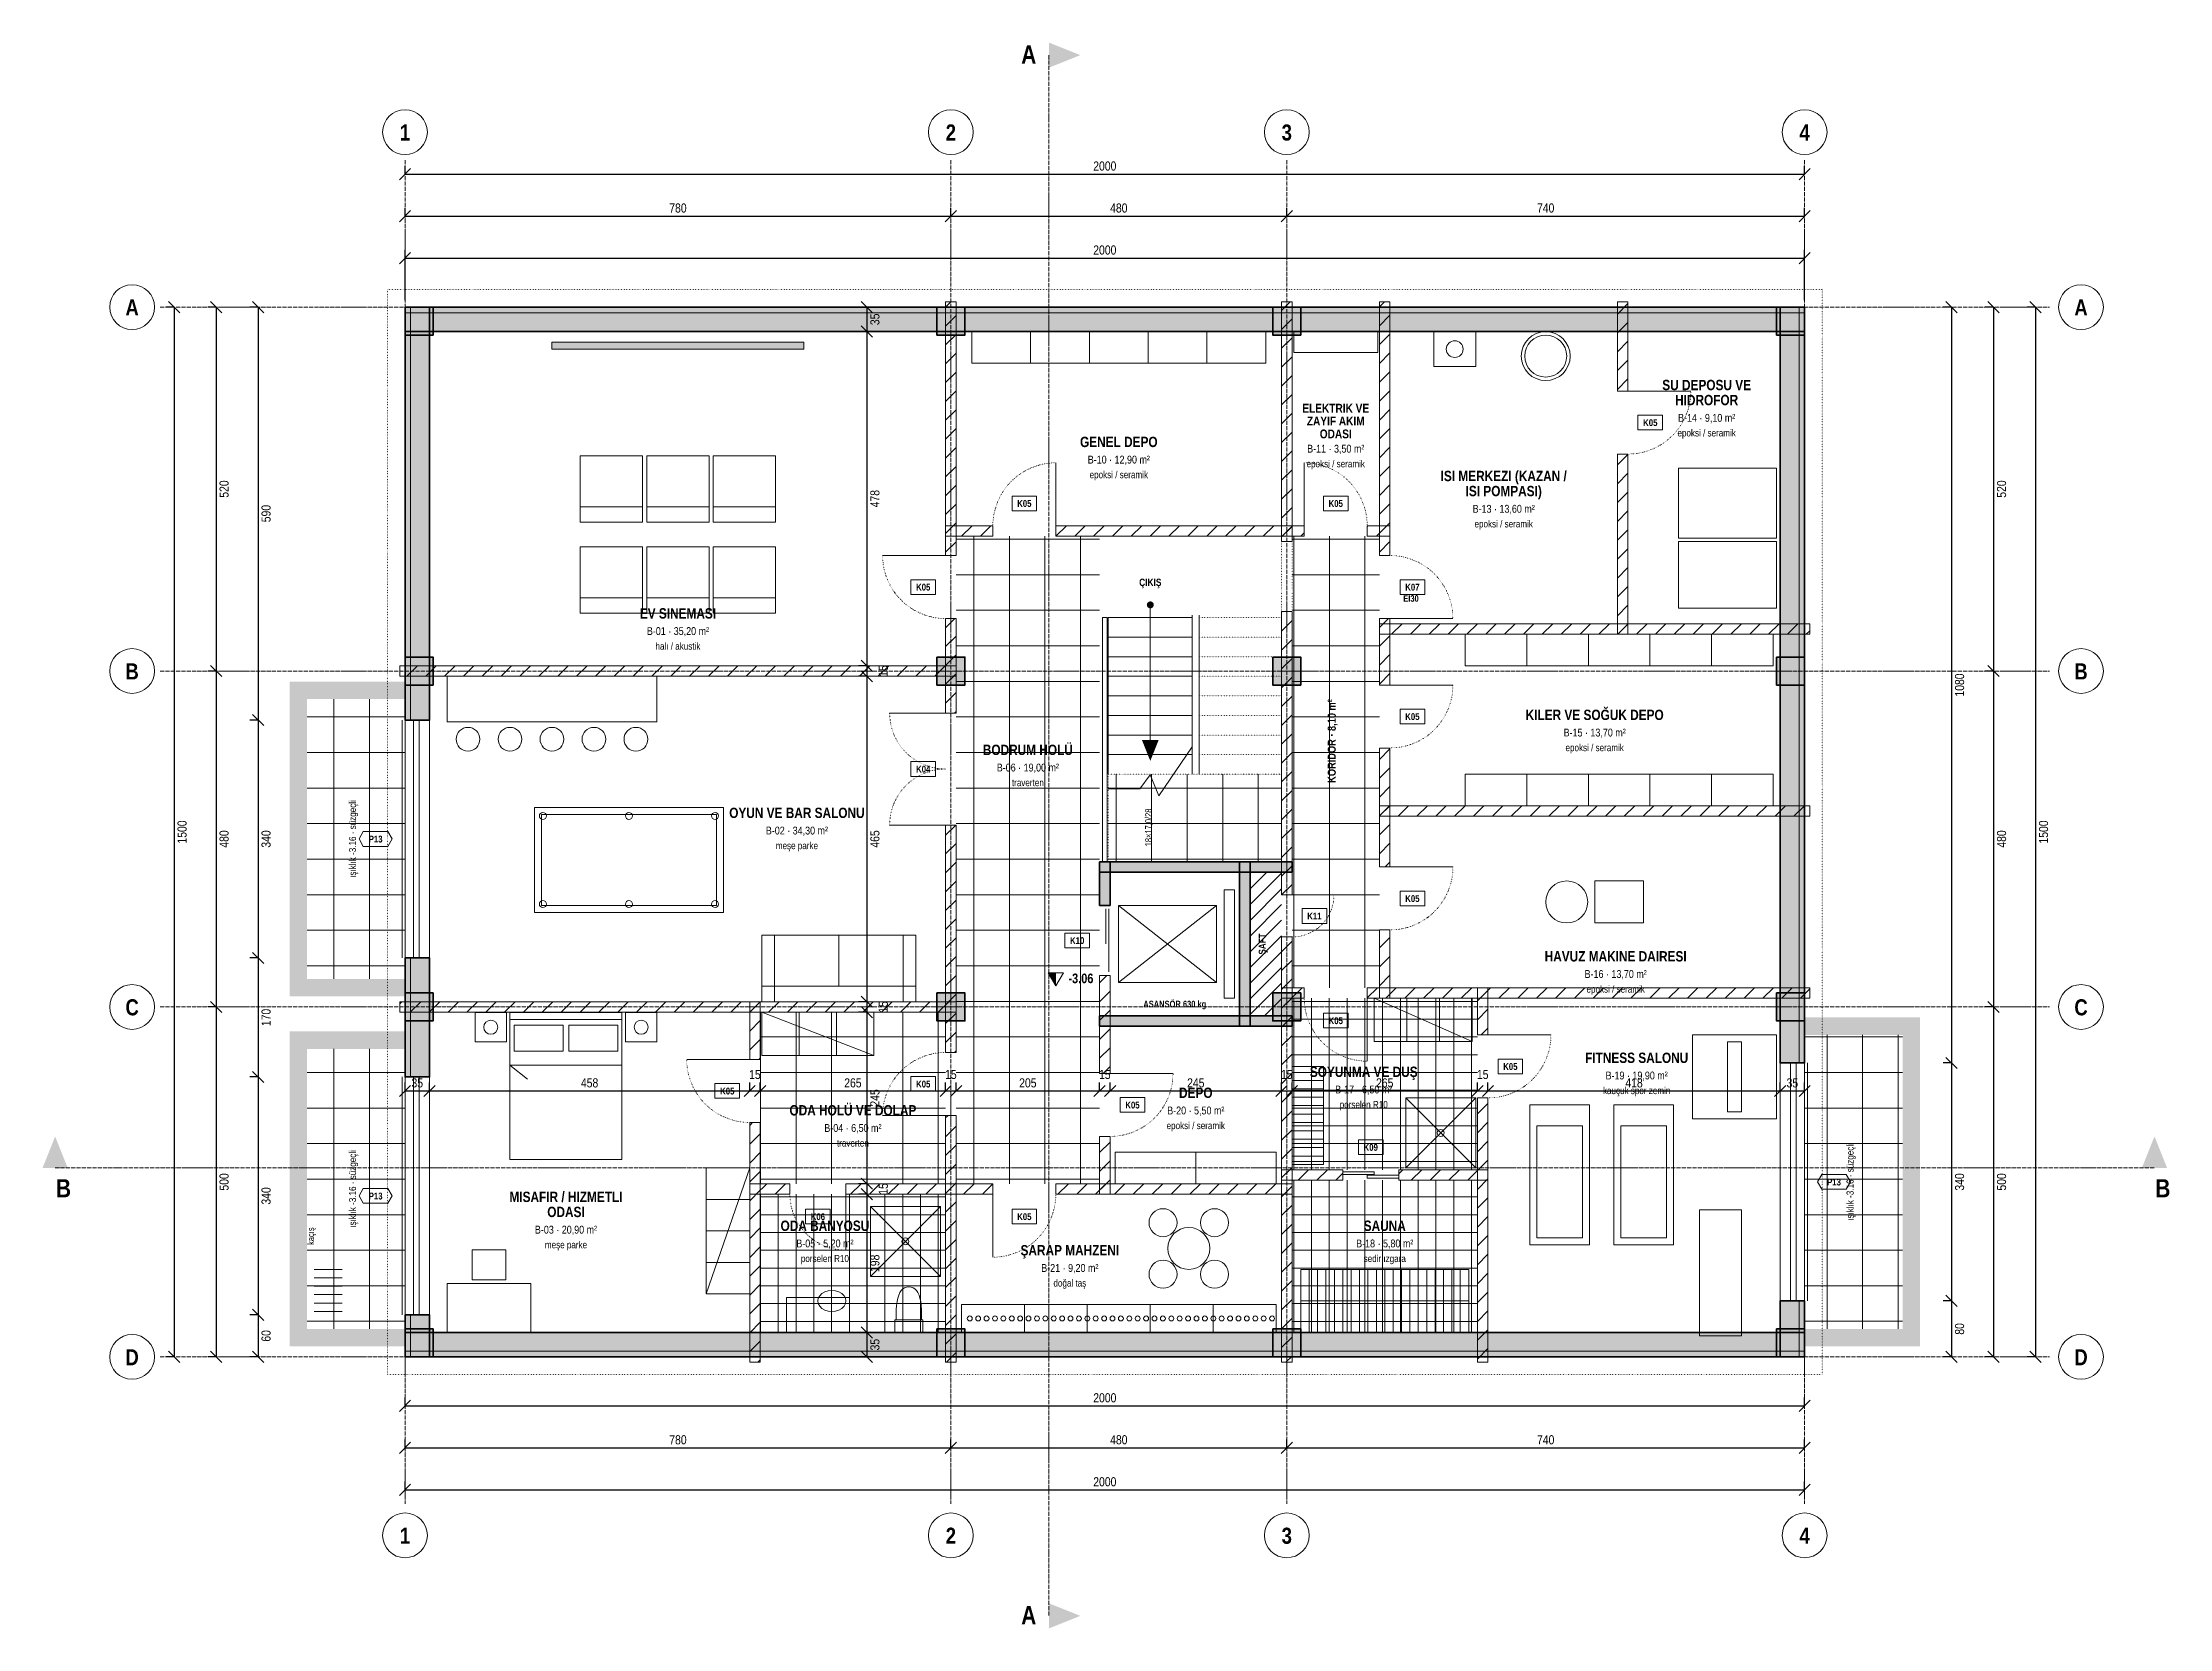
# Model space of a CAD drawing. Header units: centimetres. Extents: x -518 to 2521, y -388 to 1878.
import ezdxf
from ezdxf.enums import TextEntityAlignment as Align

# ---------------------------------------------------------------- set-up
doc = ezdxf.new("R2010")
doc.units = ezdxf.units.CM
doc.header["$LTSCALE"] = 0.25
doc.linetypes.add('ACAD_ISO04W100', pattern=[30, 24, -3, 0, -3])
doc.linetypes.add('ACAD_ISO07W100', pattern=[3, 0, -3])
for name, color, linetype, lineweight in [('M-DUVA-GAZBETON', 64, 'Continuous', 20), ('M-DUVA-GAZBETON-T', 8, 'Continuous', 5), ('M-GOST-ACYONU', 248, 'ACAD_ISO07W100', 9), ('M-GOST-AKS', 1, 'ACAD_ISO04W100', 9), ('M-GOST-AKSPOZ', 1, 'Continuous', 9), ('M-GOST-DISOLCU', 40, 'Continuous', 9), ('M-GOST-ICOLCU', 44, 'Continuous', 9), ('M-GOST-IZDUSUM', 80, 'ACAD_ISO07W100', 18), ('M-GOST-KAPIPOZ', 95, 'Continuous', 9), ('M-GOST-KESITHATTI', 240, 'ACAD_ISO04W100', 18), ('M-GOST-MAHALPOZ', 7, 'Continuous', 9), ('M-GOST-MERDIVEPOZ', 145, 'Continuous', 9), ('M-GOST-PENCEREPOZ', 62, 'Continuous', 9), ('M-GOST-PLANKOT', 46, 'Continuous', 9), ('M-GOST-YAZI', 2, 'Continuous', 9), ('M-ISIK-GALVANIZ', 150, 'Continuous', 9), ('M-ISIK-GALVANIZ-T', 8, 'Continuous', 5), ('M-ISYA-TASYUNU', 251, 'Continuous', 9), ('M-KORK-CAM', 100, 'Continuous', 9), ('M-KPKN-AHSAP', 93, 'Continuous', 9), ('M-KPKS-AHSAP', 160, 'Continuous', 9), ('M-MERD-BETONARME', 6, 'Continuous', 18), ('M-MERD-BETONARME-T', 8, 'Continuous', 5), ('M-PNKS-ALUMINYUM', 171, 'Continuous', 9), ('M-SAFT-TESISAT-T', 8, 'Continuous', 5), ('M-TASI-BETONARME', 5, 'Continuous', 35), ('M-TASI-BETONARME-T', 250, 'Continuous', 5), ('M-TEFR-MEKANIK', 238, 'Continuous', 9), ('M-TEFR-MIMARI', 29, 'Continuous', 9), ('M-ZMNK-DOGALTAS-T', 8, 'Continuous', 5), ('M-ZMNK-SERAMIK-T', 8, 'Continuous', 5)]:
    doc.layers.add(name, color=color, linetype=linetype, lineweight=lineweight)
doc.styles.add('YAZI', font='arialn.ttf')
doc.styles.add('YAZI-KALIN', font='arialnb.ttf')
doc.dimstyles.new('MIMARI-1-100', dxfattribs={"dimscale": 10, "dimtxt": 1.296, "dimasz": 2.5, "dimexe": 1.2, "dimexo": 0, "dimgap": 0.5, "dimtad": 1, "dimdec": 0, "dimtxsty": 'YAZI', "dimtsz": 0.8, "dimcen": 2.5, "dimclrd": 256, "dimclre": 256, "dimclrt": 256, "dimazin": 3, "dimtfac": 1, "dimtmove": 0, "dimatfit": 3, "dimarcsym": 0})

msp = doc.modelspace()

# ---------------------------------------------------------------- texts
at = {"layer": 'M-GOST-AKSPOZ', "style": 'YAZI-KALIN'}
for s, p in [('1', (0, 1738)), ('2', (780, 1738)), ('3', (1260, 1738)), ('4', (2000, 1738)), ('A', (-390, 1488)), ('A', (2395, 1488)), ('B', (-390, 968)), ('B', (2395, 968)), ('C', (-390, 488)), ('C', (2395, 488)), ('D', (-390, -12)), ('D', (2395, -12)), ('1', (0, -267)), ('2', (780, -267)), ('3', (1260, -267)), ('4', (2000, -267))]:
    msp.add_text(s, height=23, dxfattribs=at).set_placement(p, align=Align.CENTER)
at = {"layer": 'M-GOST-KAPIPOZ', "style": 'YAZI-KALIN'}
for s, height, p in [('K05', 9.72, (1779.5, 1330)), ('K05', 9.72, (885, 1214.5)), ('K05', 9.72, (1330, 1214.5)), ('K05', 9.72, (740.5, 1095)), ('K07', 9.72, (1439.5, 1095)), ('EI30', 9.36, (1437.5, 1079)), ('K05', 9.72, (1439.5, 910)), ('K04', 9.72, (740.5, 835)), ('K05', 9.72, (1439.5, 650)), ('K11', 9.72, (1299.5, 625)), ('K10', 9.72, (960.5, 590)), ('K05', 9.72, (1330, 475.5)), ('K05', 9.72, (1579.5, 410)), ('K05', 9.72, (460.5, 375)), ('K05', 9.72, (740.5, 385)), ('K05', 9.72, (1039.5, 355)), ('K09', 9.72, (1380, 294.5)), ('K06', 9.72, (590, 195.5)), ('K05', 9.72, (885, 195.5))]:
    msp.add_text(s, height=height, dxfattribs=at).set_placement(p, align=Align.CENTER)
at = {"layer": 'M-GOST-KESITHATTI', "style": 'YAZI-KALIN'}
for p in [(902, 1848), (902, -382)]:
    msp.add_text('A', height=25.9, dxfattribs=at).set_placement(p, align=Align.RIGHT)
for p in [(-488, 228), (2512, 228)]:
    msp.add_text('B', height=25.9, dxfattribs=at).set_placement(p, align=Align.CENTER)
at = {"layer": 'M-GOST-MAHALPOZ'}
for s, height, style, p in [('SU DEPOSU VE', 14.76, 'YAZI-KALIN', (1860, 1381.3)), ('HIDROFOR', 14.76, 'YAZI-KALIN', (1860, 1359.8)), ('ELEKTRIK VE', 12.6, 'YAZI-KALIN', (1330, 1349.2)), ('ZAYIF AKIM', 12.6, 'YAZI-KALIN', (1330, 1330.9)), ('B-14 · 9,10 m²', 11.16, 'YAZI', (1860, 1336.2)), ('GENEL DEPO', 14.76, 'YAZI-KALIN', (1020, 1300)), ('ODASI', 12.6, 'YAZI-KALIN', (1330, 1312.5)), ('epoksi / seramik', 10.08, 'YAZI', (1860, 1315.2)), ('B-10 · 12,90 m²', 11.16, 'YAZI', (1020, 1276.5)), ('epoksi / seramik', 10.08, 'YAZI', (1330, 1271.1)), ('B-11 · 3,50 m²', 11.16, 'YAZI', (1330, 1292.1)), ('epoksi / seramik', 10.08, 'YAZI', (1020, 1255.5)), ('ISI MERKEZI (KAZAN /', 14.76, 'YAZI-KALIN', (1570, 1251.3)), ('ISI POMPASI)', 14.76, 'YAZI-KALIN', (1570, 1229.8)), ('B-13 · 13,60 m²', 11.16, 'YAZI', (1570, 1206.2)), ('epoksi / seramik', 10.08, 'YAZI', (1570, 1185.2)), ('EV SINEMASI', 14.76, 'YAZI-KALIN', (390, 1055)), ('B-01 · 35,20 m²', 11.16, 'YAZI', (390, 1031.5)), ('halı / akustik', 10.08, 'YAZI', (390, 1010.5)), ('KILER VE SOĞUK DEPO', 14.76, 'YAZI-KALIN', (1700, 910)), ('B-15 · 13,70 m²', 11.16, 'YAZI', (1700, 886.5)), ('BODRUM HOLÜ', 14.76, 'YAZI-KALIN', (890, 860)), ('epoksi / seramik', 10.08, 'YAZI', (1700, 865.5)), ('B-06 · 19,00 m²', 11.16, 'YAZI', (890, 836.5)), ('traverten', 10.08, 'YAZI', (890, 815.5)), ('OYUN VE BAR SALONU', 14.76, 'YAZI-KALIN', (560, 770)), ('B-02 · 34,30 m²', 11.16, 'YAZI', (560, 746.5)), ('meşe parke', 10.08, 'YAZI', (560, 725.5)), ('HAVUZ MAKINE DAIRESI', 14.76, 'YAZI-KALIN', (1730, 565)), ('B-16 · 13,70 m²', 11.16, 'YAZI', (1730, 541.5)), ('epoksi / seramik', 10.08, 'YAZI', (1730, 520.5)), ('FITNESS SALONU', 14.76, 'YAZI-KALIN', (1760, 420)), ('SOYUNMA VE DUŞ', 14.76, 'YAZI-KALIN', (1370, 400)), ('B-19 · 19,90 m²', 11.16, 'YAZI', (1760, 396.5)), ('DEPO', 14.76, 'YAZI-KALIN', (1130, 370)), ('B-17 · 6,50 m²', 11.16, 'YAZI', (1370, 376.5)), ('porselen R10', 10.08, 'YAZI', (1370, 355.5)), ('kauçuk spor zemin', 10.08, 'YAZI', (1760, 375.5)), ('ODA HOLÜ VE DOLAP', 14.76, 'YAZI-KALIN', (640, 345)), ('epoksi / seramik', 10.08, 'YAZI', (1130, 325.5)), ('B-20 · 5,50 m²', 11.16, 'YAZI', (1130, 346.5)), ('B-04 · 6,50 m²', 11.16, 'YAZI', (640, 321.5)), ('traverten', 10.08, 'YAZI', (640, 300.5)), ('MISAFIR / HIZMETLI', 14.76, 'YAZI-KALIN', (230, 221.3)), ('ODASI', 14.76, 'YAZI-KALIN', (230, 199.8)), ('B-03 · 20,90 m²', 11.16, 'YAZI', (230, 176.2)), ('ODA BANYOSU', 14.76, 'YAZI-KALIN', (600, 180)), ('SAUNA', 14.76, 'YAZI-KALIN', (1400, 180)), ('meşe parke', 10.08, 'YAZI', (230, 155.2)), ('B-05 · 5,20 m²', 11.16, 'YAZI', (600, 156.5)), ('ŞARAP MAHZENI', 14.76, 'YAZI-KALIN', (950, 145)), ('B-18 · 5,80 m²', 11.16, 'YAZI', (1400, 156.5)), ('porselen R10', 10.08, 'YAZI', (600, 135.5)), ('B-21 · 9,20 m²', 11.16, 'YAZI', (950, 121.5)), ('sedir ızgara', 10.08, 'YAZI', (1400, 135.5)), ('doğal taş', 10.08, 'YAZI', (950, 100.5))]:
    msp.add_text(s, height=height, dxfattribs=dict(at, style=style)).set_placement(p, align=Align.CENTER)
at = {"layer": 'M-GOST-MAHALPOZ', "style": 'YAZI-KALIN'}
for s, height, p in [('KORIDOR · 8,10 m²', 11.52, (1330, 880)), ('ŞAFT', 10.08, (1230, 590))]:
    msp.add_text(s, height=height, rotation=90, dxfattribs=at).set_placement(p, align=Align.CENTER)
at = {"layer": 'M-GOST-MERDIVEPOZ', "style": 'YAZI-KALIN'}
msp.add_text('ÇIKIŞ', height=10.44, dxfattribs=at).set_placement((1065, 1101.5), align=Align.CENTER)
at = {"layer": 'M-GOST-MERDIVEPOZ', "style": 'YAZI'}
msp.add_text('18×17,0/28', height=9.36, rotation=90, dxfattribs=at).set_placement((1067, 756.5), align=Align.CENTER)
at = {"layer": 'M-GOST-PENCEREPOZ', "style": 'YAZI-KALIN'}
for p in [(-42, 735), (2042, 245), (-42, 225)]:
    msp.add_text('P13', height=9.72, dxfattribs=at).set_placement(p, align=Align.CENTER)
at = {"layer": 'M-GOST-PLANKOT', "style": 'YAZI-KALIN'}
msp.add_text('-3.06', height=13.68, dxfattribs=at).set_placement((948, 534))
at = {"layer": 'M-GOST-YAZI', "style": 'YAZI'}
for p in [(-70, 740), (2070, 250), (-70, 240)]:
    msp.add_text('ışıklık -3.16 · süzgeçli', height=10.08, rotation=90, dxfattribs=at).set_placement(p, align=Align.CENTER)
at = {"layer": 'M-GOST-YAZI', "style": 'YAZI-KALIN'}
msp.add_text('ASANSÖR 630 kg', height=9.36, dxfattribs=at).set_placement((1100, 499.5), align=Align.CENTER)
at = {"layer": 'M-GOST-YAZI', "style": 'YAZI'}
msp.add_text('kaçış', height=9.36, rotation=90, dxfattribs=at).set_placement((-130, 160))

# ---------------------------------------------------------------- dimensions: what is measured, and where the dimension line sits
at = {"layer": 'M-GOST-DISOLCU'}
for base, p1, p2 in [((0, 1690), (0, 1690), (2000, 1690)), ((0, 1630), (0, 1630), (780, 1630)), ((780, 1630), (780, 1630), (1260, 1630)), ((1260, 1630), (1260, 1630), (2000, 1630)), ((0, 1570), (0, 1510), (2000, 1510)), ((0, -70), (0, -70), (2000, -70)), ((0, -130), (0, -130), (780, -130)), ((780, -130), (780, -130), (1260, -130)), ((1260, -130), (1260, -130), (2000, -130)), ((0, -190), (0, -190), (2000, -190))]:
    msp.add_linear_dim(base=base, p1=p1, p2=p2, dimstyle='MIMARI-1-100', dxfattribs=at).render()
for base, p1, p2 in [((-330, 1500), (-330, 1500), (-330, 0)), ((-270, 1500), (-270, 1500), (-270, 980)), ((-210, 1500), (-210, 1500), (-210, 910)), ((2210, 1500), (2210, 1500), (2210, 420)), ((2270, 1500), (2270, 1500), (2270, 980)), ((2330, 1500), (2330, 1500), (2330, 0)), ((-270, 980), (-270, 980), (-270, 500)), ((2270, 980), (2270, 980), (2270, 500)), ((-210, 910), (-210, 910), (-210, 570)), ((-210, 570), (-210, 570), (-210, 400)), ((-270, 500), (-270, 500), (-270, 0)), ((2270, 500), (2270, 500), (2270, 0)), ((2210, 420), (2210, 420), (2210, 80)), ((-210, 400), (-210, 400), (-210, 60)), ((-210, 60), (-210, 60), (-210, 0)), ((2210, 80), (2210, 80), (2210, 0))]:
    msp.add_linear_dim(base=base, p1=p1, p2=p2, angle=90, dimstyle='MIMARI-1-100', dxfattribs=at).render()
at = {"layer": 'M-GOST-ICOLCU'}
for base, p1, p2 in [((660, 1500), (660, 1500), (660, 1465)), ((660, 1465), (660, 1465), (660, 987.5)), ((660, 987.5), (660, 987.5), (660, 972.5)), ((660, 972.5), (660, 972.5), (660, 507.5)), ((660, 507.5), (660, 507.5), (660, 492.5)), ((660, 492.5), (660, 492.5), (660, 247.5)), ((660, 247.5), (660, 247.5), (660, 232.5)), ((660, 232.5), (660, 232.5), (660, 35)), ((660, 35), (660, 35), (660, 0))]:
    msp.add_linear_dim(base=base, p1=p1, p2=p2, angle=90, dimstyle='MIMARI-1-100', dxfattribs=at).render()
for base, p1, p2 in [((0, 380), (0, 380), (35, 380)), ((35, 380), (35, 380), (492.5, 380)), ((492.5, 380), (492.5, 380), (507.5, 380)), ((507.5, 380), (507.5, 380), (772.5, 380)), ((772.5, 380), (772.5, 380), (787.5, 380)), ((787.5, 380), (787.5, 380), (992.5, 380)), ((992.5, 380), (992.5, 380), (1007.5, 380)), ((1007.5, 380), (1007.5, 380), (1252.5, 380)), ((1252.5, 380), (1252.5, 380), (1267.5, 380)), ((1267.5, 380), (1267.5, 380), (1532.5, 380)), ((1532.5, 380), (1532.5, 380), (1547.5, 380)), ((1547.5, 380), (1547.5, 380), (1965, 380)), ((1965, 380), (1965, 380), (2000, 380))]:
    msp.add_linear_dim(base=base, p1=p1, p2=p2, dimstyle='MIMARI-1-100', dxfattribs=at).render()

# ---------------------------------------------------------------- hatches: boundary and pattern name
at = {"layer": 'M-DUVA-GAZBETON-T'}
h = msp.add_hatch(dxfattribs=at)
h.set_pattern_fill('ANSI31', scale=6)
h.paths.add_polyline_path([(772.5, 1507.5), (787.5, 1507.5), (787.5, 1145), (772.5, 1145)])
h = msp.add_hatch(dxfattribs=at)
h.set_pattern_fill('ANSI31', scale=6)
h.paths.add_polyline_path([(1252.5, 1507.5), (1267.5, 1507.5), (1267.5, 1165), (1252.5, 1165)])
h = msp.add_hatch(dxfattribs=at)
h.set_pattern_fill('ANSI31', scale=6)
h.paths.add_polyline_path([(1392.5, 1507.5), (1407.5, 1507.5), (1407.5, 1145), (1392.5, 1145)])
h = msp.add_hatch(dxfattribs=at)
h.set_pattern_fill('ANSI31', scale=6)
h.paths.add_polyline_path([(1732.5, 1507.5), (1747.5, 1507.5), (1747.5, 1380), (1732.5, 1380)])
h = msp.add_hatch(dxfattribs=at)
h.set_pattern_fill('ANSI31', scale=6)
h.paths.add_polyline_path([(1732.5, 1290), (1747.5, 1290), (1747.5, 1032.5), (1732.5, 1032.5)])
h = msp.add_hatch(dxfattribs=at)
h.set_pattern_fill('ANSI31', scale=6)
h.paths.add_polyline_path([(772.5, 1187.5), (840, 1187.5), (840, 1172.5), (772.5, 1172.5)])
h = msp.add_hatch(dxfattribs=at)
h.set_pattern_fill('ANSI31', scale=6)
h.paths.add_polyline_path([(930, 1187.5), (1285, 1187.5), (1285, 1172.5), (930, 1172.5)])
h = msp.add_hatch(dxfattribs=at)
h.set_pattern_fill('ANSI31', scale=6)
h.paths.add_polyline_path([(1375, 1187.5), (1407.5, 1187.5), (1407.5, 1172.5), (1375, 1172.5)])
h = msp.add_hatch(dxfattribs=at)
h.set_pattern_fill('ANSI31', scale=6)
h.paths.add_polyline_path([(1252.5, 1065), (1267.5, 1065), (1267.5, 660), (1252.5, 660)])
h = msp.add_hatch(dxfattribs=at)
h.set_pattern_fill('ANSI31', scale=6)
h.paths.add_polyline_path([(772.5, 1055), (787.5, 1055), (787.5, 920), (772.5, 920)])
h = msp.add_hatch(dxfattribs=at)
h.set_pattern_fill('ANSI31', scale=6)
h.paths.add_polyline_path([(1392.5, 1055), (1407.5, 1055), (1407.5, 960), (1392.5, 960)])
h = msp.add_hatch(dxfattribs=at)
h.set_pattern_fill('ANSI31', scale=6)
h.paths.add_polyline_path([(1392.5, 1047.5), (2007.5, 1047.5), (2007.5, 1032.5), (1392.5, 1032.5)])
h = msp.add_hatch(dxfattribs=at)
h.set_pattern_fill('ANSI31', scale=6)
h.paths.add_polyline_path([(-7.5, 987.5), (787.5, 987.5), (787.5, 972.5), (-7.5, 972.5)])
h = msp.add_hatch(dxfattribs=at)
h.set_pattern_fill('ANSI31', scale=6)
h.paths.add_polyline_path([(1392.5, 870), (1407.5, 870), (1407.5, 700), (1392.5, 700)])
h = msp.add_hatch(dxfattribs=at)
h.set_pattern_fill('ANSI31', scale=6)
h.paths.add_polyline_path([(772.5, 760), (787.5, 760), (787.5, 435), (772.5, 435)])
h = msp.add_hatch(dxfattribs=at)
h.set_pattern_fill('ANSI31', scale=6)
h.paths.add_polyline_path([(1392.5, 787.5), (2007.5, 787.5), (2007.5, 772.5), (1392.5, 772.5)])
h = msp.add_hatch(dxfattribs=at)
h.set_pattern_fill('ANSI31', scale=6)
h.paths.add_polyline_path([(1392.5, 610), (1407.5, 610), (1407.5, 512.5), (1392.5, 512.5)])
h = msp.add_hatch(dxfattribs=at)
h.set_pattern_fill('ANSI31', scale=6)
h.paths.add_polyline_path([(1252.5, 600), (1267.5, 600), (1267.5, -7.5), (1252.5, -7.5)])
h = msp.add_hatch(dxfattribs=at)
h.set_pattern_fill('ANSI31', scale=6)
h.paths.add_polyline_path([(992.5, 545), (1007.5, 545), (1007.5, 405), (992.5, 405)])
h = msp.add_hatch(dxfattribs=at)
h.set_pattern_fill('ANSI31', scale=6)
h.paths.add_polyline_path([(1252.5, 527.5), (1285, 527.5), (1285, 512.5), (1252.5, 512.5)])
h = msp.add_hatch(dxfattribs=at)
h.set_pattern_fill('ANSI31', scale=6)
h.paths.add_polyline_path([(1375, 527.5), (2007.5, 527.5), (2007.5, 512.5), (1375, 512.5)])
h = msp.add_hatch(dxfattribs=at)
h.set_pattern_fill('ANSI31', scale=6)
h.paths.add_polyline_path([(1532.5, 527.5), (1547.5, 527.5), (1547.5, 460), (1532.5, 460)])
h = msp.add_hatch(dxfattribs=at)
h.set_pattern_fill('ANSI31', scale=6)
h.paths.add_polyline_path([(-7.5, 507.5), (787.5, 507.5), (787.5, 492.5), (-7.5, 492.5)])
h = msp.add_hatch(dxfattribs=at)
h.set_pattern_fill('ANSI31', scale=6)
h.paths.add_polyline_path([(492.5, 507.5), (507.5, 507.5), (507.5, 425), (492.5, 425)])
h = msp.add_hatch(dxfattribs=at)
h.set_pattern_fill('ANSI31', scale=6)
h.paths.add_polyline_path([(1532.5, 370), (1547.5, 370), (1547.5, -7.5), (1532.5, -7.5)])
h = msp.add_hatch(dxfattribs=at)
h.set_pattern_fill('ANSI31', scale=6)
h.paths.add_polyline_path([(492.5, 335), (507.5, 335), (507.5, -7.5), (492.5, -7.5)])
h = msp.add_hatch(dxfattribs=at)
h.set_pattern_fill('ANSI31', scale=6)
h.paths.add_polyline_path([(772.5, 345), (787.5, 345), (787.5, -7.5), (772.5, -7.5)])
h = msp.add_hatch(dxfattribs=at)
h.set_pattern_fill('ANSI31', scale=6)
h.paths.add_polyline_path([(992.5, 315), (1007.5, 315), (1007.5, 232.5), (992.5, 232.5)])
h = msp.add_hatch(dxfattribs=at)
h.set_pattern_fill('ANSI31', scale=6)
h.paths.add_polyline_path([(492.5, 247.5), (550, 247.5), (550, 232.5), (492.5, 232.5)])
h = msp.add_hatch(dxfattribs=at)
h.set_pattern_fill('ANSI31', scale=6)
h.paths.add_polyline_path([(630, 247.5), (840, 247.5), (840, 232.5), (630, 232.5)])
h = msp.add_hatch(dxfattribs=at)
h.set_pattern_fill('ANSI31', scale=6)
h.paths.add_polyline_path([(930, 247.5), (1267.5, 247.5), (1267.5, 232.5), (930, 232.5)])
h = msp.add_hatch(dxfattribs=at)
h.set_pattern_fill('ANSI31', scale=6)
h.paths.add_polyline_path([(1252.5, 267.5), (1340, 267.5), (1340, 252.5), (1252.5, 252.5)])
h = msp.add_hatch(dxfattribs=at)
h.set_pattern_fill('ANSI31', scale=6)
h.paths.add_polyline_path([(1420, 267.5), (1547.5, 267.5), (1547.5, 252.5), (1420, 252.5)])
at = {"layer": 'M-GOST-KESITHATTI'}
h = msp.add_hatch(color=256, dxfattribs=at)
h.dxf.hatch_style = 1
h.paths.add_polyline_path([(920, 1878), (965, 1860), (920, 1842)])
h = msp.add_hatch(color=256, dxfattribs=at)
h.dxf.hatch_style = 1
h.paths.add_polyline_path([(-518, 270), (-500, 315), (-482, 270)])
h = msp.add_hatch(color=256, dxfattribs=at)
h.dxf.hatch_style = 1
h.paths.add_polyline_path([(2482, 270), (2500, 315), (2518, 270)])
h = msp.add_hatch(color=256, dxfattribs=at)
h.dxf.hatch_style = 1
h.paths.add_polyline_path([(920, -352), (965, -370), (920, -388)])
at = {"layer": 'M-GOST-PLANKOT'}
h = msp.add_hatch(color=256, dxfattribs=at)
h.dxf.hatch_style = 1
h.paths.add_polyline_path([(919, 549), (930, 549), (930, 530)])
at = {"layer": 'M-ISIK-GALVANIZ-T'}
h = msp.add_hatch(color=256, dxfattribs=at)
h.dxf.hatch_style = 1
h.paths.add_polyline_path([(-165, 965), (-140, 965), (-140, 515), (-165, 515)])
h = msp.add_hatch(color=256, dxfattribs=at)
h.dxf.hatch_style = 1
h.paths.add_polyline_path([(-140, 965), (0, 965), (0, 940), (-140, 940)])
h = msp.add_hatch(dxfattribs=at)
h.set_pattern_fill('NET', scale=16)
h.paths.add_polyline_path([(-140, 940), (0, 940), (0, 540), (-140, 540)])
h = msp.add_hatch(color=256, dxfattribs=at)
h.dxf.hatch_style = 1
h.paths.add_polyline_path([(-140, 540), (0, 540), (0, 515), (-140, 515)])
h = msp.add_hatch(color=256, dxfattribs=at)
h.dxf.hatch_style = 1
h.paths.add_polyline_path([(-165, 465), (-140, 465), (-140, 15), (-165, 15)])
h = msp.add_hatch(color=256, dxfattribs=at)
h.dxf.hatch_style = 1
h.paths.add_polyline_path([(-140, 465), (0, 465), (0, 440), (-140, 440)])
h = msp.add_hatch(color=256, dxfattribs=at)
h.dxf.hatch_style = 1
h.paths.add_polyline_path([(2000, 485), (2140, 485), (2140, 460), (2000, 460)])
h = msp.add_hatch(dxfattribs=at)
h.set_pattern_fill('NET', scale=16)
h.paths.add_polyline_path([(2000, 460), (2140, 460), (2140, 40), (2000, 40)])
h = msp.add_hatch(color=256, dxfattribs=at)
h.dxf.hatch_style = 1
h.paths.add_polyline_path([(2140, 485), (2165, 485), (2165, 15), (2140, 15)])
h = msp.add_hatch(dxfattribs=at)
h.set_pattern_fill('NET', scale=16)
h.paths.add_polyline_path([(-140, 440), (0, 440), (0, 40), (-140, 40)])
h = msp.add_hatch(color=256, dxfattribs=at)
h.dxf.hatch_style = 1
h.paths.add_polyline_path([(-140, 40), (0, 40), (0, 15), (-140, 15)])
h = msp.add_hatch(color=256, dxfattribs=at)
h.dxf.hatch_style = 1
h.paths.add_polyline_path([(2000, 40), (2140, 40), (2140, 15), (2000, 15)])
at = {"layer": 'M-MERD-BETONARME'}
h = msp.add_hatch(color=256, dxfattribs=at)
h.dxf.hatch_style = 1
edge = h.paths.add_edge_path()
edge.add_arc((1065, 1074.5), 5, 0, 360)
at = {"layer": 'M-MERD-BETONARME-T'}
h = msp.add_hatch(color=256, dxfattribs=at)
h.dxf.hatch_style = 1
h.paths.add_polyline_path([(1053, 881.5), (1077, 881.5), (1065, 851.5)])
at = {"layer": 'M-SAFT-TESISAT-T'}
h = msp.add_hatch(dxfattribs=at)
h.set_pattern_fill('ANSI31', scale=5)
h.paths.add_polyline_path([(1207.5, 692.5), (1252.5, 692.5), (1252.5, 487.5), (1207.5, 487.5)])
at = {"layer": 'M-TASI-BETONARME-T'}
h = msp.add_hatch(color=256, dxfattribs=at)
h.dxf.hatch_style = 1
h.paths.add_polyline_path([(0, 1500), (35, 1500), (35, 910), (0, 910)])
h = msp.add_hatch(color=256, dxfattribs=at)
h.dxf.hatch_style = 1
h.paths.add_polyline_path([(0, 1500), (2000, 1500), (2000, 1465), (0, 1465)])
h = msp.add_hatch(color=256, dxfattribs=at)
h.dxf.hatch_style = 1
h.paths.add_polyline_path([(0, 1500), (40, 1500), (40, 1460), (0, 1460)])
h = msp.add_hatch(color=256, dxfattribs=at)
h.dxf.hatch_style = 1
h.paths.add_polyline_path([(760, 1500), (800, 1500), (800, 1460), (760, 1460)])
h = msp.add_hatch(color=256, dxfattribs=at)
h.dxf.hatch_style = 1
h.paths.add_polyline_path([(1240, 1500), (1280, 1500), (1280, 1460), (1240, 1460)])
h = msp.add_hatch(color=256, dxfattribs=at)
h.dxf.hatch_style = 1
h.paths.add_polyline_path([(1960, 1500), (2000, 1500), (2000, 1460), (1960, 1460)])
h = msp.add_hatch(color=256, dxfattribs=at)
h.dxf.hatch_style = 1
h.paths.add_polyline_path([(1965, 1500), (2000, 1500), (2000, 420), (1965, 420)])
h = msp.add_hatch(color=256, dxfattribs=at)
h.dxf.hatch_style = 1
h.paths.add_polyline_path([(0, 1000), (40, 1000), (40, 960), (0, 960)])
h = msp.add_hatch(color=256, dxfattribs=at)
h.dxf.hatch_style = 1
h.paths.add_polyline_path([(760, 1000), (800, 1000), (800, 960), (760, 960)])
h = msp.add_hatch(color=256, dxfattribs=at)
h.dxf.hatch_style = 1
h.paths.add_polyline_path([(1240, 1000), (1280, 1000), (1280, 960), (1240, 960)])
h = msp.add_hatch(color=256, dxfattribs=at)
h.dxf.hatch_style = 1
h.paths.add_polyline_path([(1960, 1000), (2000, 1000), (2000, 960), (1960, 960)])
h = msp.add_hatch(color=256, dxfattribs=at)
h.dxf.hatch_style = 1
h.paths.add_polyline_path([(992.5, 707.5), (1007.5, 707.5), (1007.5, 645), (992.5, 645)])
h = msp.add_hatch(color=256, dxfattribs=at)
h.dxf.hatch_style = 1
h.paths.add_polyline_path([(992.5, 707.5), (1267.5, 707.5), (1267.5, 692.5), (992.5, 692.5)])
h = msp.add_hatch(color=256, dxfattribs=at)
h.dxf.hatch_style = 1
h.paths.add_polyline_path([(1192.5, 707.5), (1207.5, 707.5), (1207.5, 472.5), (1192.5, 472.5)])
h = msp.add_hatch(color=256, dxfattribs=at)
h.dxf.hatch_style = 1
h.paths.add_polyline_path([(0, 570), (35, 570), (35, 400), (0, 400)])
h = msp.add_hatch(color=256, dxfattribs=at)
h.dxf.hatch_style = 1
h.paths.add_polyline_path([(0, 520), (40, 520), (40, 480), (0, 480)])
h = msp.add_hatch(color=256, dxfattribs=at)
h.dxf.hatch_style = 1
h.paths.add_polyline_path([(760, 520), (800, 520), (800, 480), (760, 480)])
h = msp.add_hatch(color=256, dxfattribs=at)
h.dxf.hatch_style = 1
h.paths.add_polyline_path([(1240, 520), (1280, 520), (1280, 480), (1240, 480)])
h = msp.add_hatch(color=256, dxfattribs=at)
h.dxf.hatch_style = 1
h.paths.add_polyline_path([(1960, 520), (2000, 520), (2000, 480), (1960, 480)])
h = msp.add_hatch(color=256, dxfattribs=at)
h.dxf.hatch_style = 1
h.paths.add_polyline_path([(992.5, 487.5), (1267.5, 487.5), (1267.5, 472.5), (992.5, 472.5)])
h = msp.add_hatch(color=256, dxfattribs=at)
h.dxf.hatch_style = 1
h.paths.add_polyline_path([(1965, 80), (2000, 80), (2000, 0), (1965, 0)])
h = msp.add_hatch(color=256, dxfattribs=at)
h.dxf.hatch_style = 1
h.paths.add_polyline_path([(0, 60), (35, 60), (35, 0), (0, 0)])
h = msp.add_hatch(color=256, dxfattribs=at)
h.dxf.hatch_style = 1
h.paths.add_polyline_path([(0, 40), (40, 40), (40, 0), (0, 0)])
h = msp.add_hatch(color=256, dxfattribs=at)
h.dxf.hatch_style = 1
h.paths.add_polyline_path([(0, 35), (2000, 35), (2000, 0), (0, 0)])
h = msp.add_hatch(color=256, dxfattribs=at)
h.dxf.hatch_style = 1
h.paths.add_polyline_path([(760, 40), (800, 40), (800, 0), (760, 0)])
h = msp.add_hatch(color=256, dxfattribs=at)
h.dxf.hatch_style = 1
h.paths.add_polyline_path([(1240, 40), (1280, 40), (1280, 0), (1240, 0)])
h = msp.add_hatch(color=256, dxfattribs=at)
h.dxf.hatch_style = 1
h.paths.add_polyline_path([(1960, 40), (2000, 40), (2000, 0), (1960, 0)])
at = {"layer": 'M-TEFR-MIMARI'}
h = msp.add_hatch(color=256, dxfattribs=at)
h.dxf.hatch_style = 1
h.paths.add_polyline_path([(210, 1450), (570, 1450), (570, 1440), (210, 1440)])
at = {"layer": 'M-ZMNK-DOGALTAS-T'}
h = msp.add_hatch(dxfattribs=at)
h.set_pattern_fill('NET', scale=16)
h.paths.add_polyline_path([(787.5, 1172.5), (992.5, 1172.5), (992.5, 247.5), (787.5, 247.5)])
h = msp.add_hatch(dxfattribs=at)
h.set_pattern_fill('NET', scale=16)
h.paths.add_polyline_path([(1267.5, 1172.5), (1392.5, 1172.5), (1392.5, 527.5), (1267.5, 527.5)])
h = msp.add_hatch(dxfattribs=at)
h.set_pattern_fill('NET', scale=16)
h.paths.add_polyline_path([(1005, 832.5), (1252.5, 832.5), (1252.5, 707.5), (1005, 707.5)])
h = msp.add_hatch(dxfattribs=at)
h.set_pattern_fill('NET', scale=16)
h.paths.add_polyline_path([(507.5, 492.5), (772.5, 492.5), (772.5, 247.5), (507.5, 247.5)])
at = {"layer": 'M-ZMNK-SERAMIK-T'}
h = msp.add_hatch(dxfattribs=at)
h.set_pattern_fill('NET', scale=8)
h.paths.add_polyline_path([(1267.5, 512.5), (1532.5, 512.5), (1532.5, 267.5), (1267.5, 267.5)])
h = msp.add_hatch(dxfattribs=at)
h.set_pattern_fill('NET', scale=8)
h.paths.add_polyline_path([(1267.5, 252.5), (1532.5, 252.5), (1532.5, 35), (1267.5, 35)])
h = msp.add_hatch(dxfattribs=at)
h.set_pattern_fill('NET', scale=8)
h.paths.add_polyline_path([(507.5, 232.5), (772.5, 232.5), (772.5, 35), (507.5, 35)])

# ---------------------------------------------------------------- linework, layer by layer
at = {"layer": 'M-DUVA-GAZBETON'}
for points in [[(772.5, 1507.5), (787.5, 1507.5), (787.5, 1145), (772.5, 1145)], [(1252.5, 1507.5), (1267.5, 1507.5), (1267.5, 1165), (1252.5, 1165)], [(1392.5, 1507.5), (1407.5, 1507.5), (1407.5, 1145), (1392.5, 1145)], [(1732.5, 1507.5), (1747.5, 1507.5), (1747.5, 1380), (1732.5, 1380)], [(1732.5, 1290), (1747.5, 1290), (1747.5, 1032.5), (1732.5, 1032.5)], [(772.5, 1187.5), (840, 1187.5), (840, 1172.5), (772.5, 1172.5)], [(930, 1187.5), (1285, 1187.5), (1285, 1172.5), (930, 1172.5)], [(1375, 1187.5), (1407.5, 1187.5), (1407.5, 1172.5), (1375, 1172.5)], [(1252.5, 1065), (1267.5, 1065), (1267.5, 660), (1252.5, 660)], [(772.5, 1055), (787.5, 1055), (787.5, 920), (772.5, 920)], [(1392.5, 1055), (1407.5, 1055), (1407.5, 960), (1392.5, 960)], [(1392.5, 1047.5), (2007.5, 1047.5), (2007.5, 1032.5), (1392.5, 1032.5)], [(-7.5, 987.5), (787.5, 987.5), (787.5, 972.5), (-7.5, 972.5)], [(1392.5, 870), (1407.5, 870), (1407.5, 700), (1392.5, 700)], [(772.5, 760), (787.5, 760), (787.5, 435), (772.5, 435)], [(1392.5, 787.5), (2007.5, 787.5), (2007.5, 772.5), (1392.5, 772.5)], [(1392.5, 610), (1407.5, 610), (1407.5, 512.5), (1392.5, 512.5)], [(1252.5, 600), (1267.5, 600), (1267.5, -7.5), (1252.5, -7.5)], [(992.5, 545), (1007.5, 545), (1007.5, 405), (992.5, 405)], [(1252.5, 527.5), (1285, 527.5), (1285, 512.5), (1252.5, 512.5)], [(1375, 527.5), (2007.5, 527.5), (2007.5, 512.5), (1375, 512.5)], [(1532.5, 527.5), (1547.5, 527.5), (1547.5, 460), (1532.5, 460)], [(-7.5, 507.5), (787.5, 507.5), (787.5, 492.5), (-7.5, 492.5)], [(492.5, 507.5), (507.5, 507.5), (507.5, 425), (492.5, 425)], [(1532.5, 370), (1547.5, 370), (1547.5, -7.5), (1532.5, -7.5)], [(492.5, 335), (507.5, 335), (507.5, -7.5), (492.5, -7.5)], [(772.5, 345), (787.5, 345), (787.5, -7.5), (772.5, -7.5)], [(992.5, 315), (1007.5, 315), (1007.5, 232.5), (992.5, 232.5)], [(492.5, 247.5), (550, 247.5), (550, 232.5), (492.5, 232.5)], [(630, 247.5), (840, 247.5), (840, 232.5), (630, 232.5)], [(930, 247.5), (1267.5, 247.5), (1267.5, 232.5), (930, 232.5)], [(1252.5, 267.5), (1340, 267.5), (1340, 252.5), (1252.5, 252.5)], [(1420, 267.5), (1547.5, 267.5), (1547.5, 252.5), (1420, 252.5)]]:
    msp.add_lwpolyline(points, close=True, dxfattribs=at)
at = {"layer": 'M-GOST-ACYONU'}
for points in [[(1837.5, 1380), (1837.3, 1374.1), (1836.7, 1368.3), (1835.8, 1362.4), (1834.4, 1356.7), (1832.7, 1351.1), (1830.6, 1345.6), (1828.2, 1340.2), (1825.4, 1335), (1822.3, 1330), (1818.9, 1325.2), (1815.2, 1320.7), (1811.1, 1316.4), (1806.8, 1312.3), (1802.3, 1308.6), (1797.5, 1305.2), (1792.5, 1302.1), (1787.3, 1299.3), (1781.9, 1296.9), (1776.4, 1294.8), (1770.8, 1293.1), (1765.1, 1291.7), (1759.2, 1290.8), (1753.4, 1290.2), (1747.5, 1290)], [(930, 1277.5), (924.1, 1277.3), (918.3, 1276.7), (912.4, 1275.8), (906.7, 1274.4), (901.1, 1272.7), (895.6, 1270.6), (890.2, 1268.2), (885, 1265.4), (880, 1262.3), (875.2, 1258.9), (870.7, 1255.2), (866.4, 1251.1), (862.3, 1246.8), (858.6, 1242.3), (855.2, 1237.5), (852.1, 1232.5), (849.3, 1227.3), (846.9, 1221.9), (844.8, 1216.4), (843.1, 1210.8), (841.7, 1205.1), (840.8, 1199.2), (840.2, 1193.4), (840, 1187.5)], [(1285, 1277.5), (1290.9, 1277.3), (1296.7, 1276.7), (1302.6, 1275.8), (1308.3, 1274.4), (1313.9, 1272.7), (1319.4, 1270.6), (1324.8, 1268.2), (1330, 1265.4), (1335, 1262.3), (1339.8, 1258.9), (1344.3, 1255.2), (1348.6, 1251.1), (1352.7, 1246.8), (1356.4, 1242.3), (1359.8, 1237.5), (1362.9, 1232.5), (1365.7, 1227.3), (1368.1, 1221.9), (1370.2, 1216.4), (1371.9, 1210.8), (1373.3, 1205.1), (1374.2, 1199.2), (1374.8, 1193.4), (1375, 1187.5)], [(682.5, 1145), (682.7, 1139.1), (683.3, 1133.3), (684.2, 1127.4), (685.6, 1121.7), (687.3, 1116.1), (689.4, 1110.6), (691.8, 1105.2), (694.6, 1100), (697.7, 1095), (701.1, 1090.2), (704.8, 1085.7), (708.9, 1081.4), (713.2, 1077.3), (717.7, 1073.6), (722.5, 1070.2), (727.5, 1067.1), (732.7, 1064.3), (738.1, 1061.9), (743.6, 1059.8), (749.2, 1058.1), (754.9, 1056.7), (760.8, 1055.8), (766.6, 1055.2), (772.5, 1055)], [(1497.5, 1055), (1497.3, 1060.9), (1496.7, 1066.7), (1495.8, 1072.6), (1494.4, 1078.3), (1492.7, 1083.9), (1490.6, 1089.4), (1488.2, 1094.8), (1485.4, 1100), (1482.3, 1105), (1478.9, 1109.8), (1475.2, 1114.3), (1471.1, 1118.6), (1466.8, 1122.7), (1462.3, 1126.4), (1457.5, 1129.8), (1452.5, 1132.9), (1447.3, 1135.7), (1441.9, 1138.1), (1436.4, 1140.2), (1430.8, 1141.9), (1425.1, 1143.3), (1419.2, 1144.2), (1413.4, 1144.8), (1407.5, 1145)], [(1497.5, 960), (1497.3, 954.1), (1496.7, 948.3), (1495.8, 942.4), (1494.4, 936.7), (1492.7, 931.1), (1490.6, 925.6), (1488.2, 920.2), (1485.4, 915), (1482.3, 910), (1478.9, 905.2), (1475.2, 900.7), (1471.1, 896.4), (1466.8, 892.3), (1462.3, 888.6), (1457.5, 885.2), (1452.5, 882.1), (1447.3, 879.3), (1441.9, 876.9), (1436.4, 874.8), (1430.8, 873.1), (1425.1, 871.7), (1419.2, 870.8), (1413.4, 870.2), (1407.5, 870)], [(692.5, 920), (692.7, 914.8), (693.2, 909.6), (694, 904.4), (695.2, 899.3), (696.7, 894.3), (698.6, 889.4), (700.8, 884.6), (703.2, 880), (706, 875.6), (709, 871.3), (712.4, 867.3), (715.9, 863.4), (719.8, 859.9), (723.8, 856.5), (728.1, 853.5), (732.5, 850.7), (737.1, 848.3), (741.9, 846.1), (746.8, 844.2), (751.8, 842.7), (756.9, 841.5), (762.1, 840.7), (767.3, 840.2), (772.5, 840)], [(692.5, 760), (692.7, 765.2), (693.2, 770.4), (694, 775.6), (695.2, 780.7), (696.7, 785.7), (698.6, 790.6), (700.8, 795.4), (703.2, 800), (706, 804.4), (709, 808.7), (712.4, 812.7), (715.9, 816.6), (719.8, 820.1), (723.8, 823.5), (728.1, 826.5), (732.5, 829.3), (737.1, 831.7), (741.9, 833.9), (746.8, 835.8), (751.8, 837.3), (756.9, 838.5), (762.1, 839.3), (767.3, 839.8), (772.5, 840)], [(1497.5, 700), (1497.3, 694.1), (1496.7, 688.3), (1495.8, 682.4), (1494.4, 676.7), (1492.7, 671.1), (1490.6, 665.6), (1488.2, 660.2), (1485.4, 655), (1482.3, 650), (1478.9, 645.2), (1475.2, 640.7), (1471.1, 636.4), (1466.8, 632.3), (1462.3, 628.6), (1457.5, 625.2), (1452.5, 622.1), (1447.3, 619.3), (1441.9, 616.9), (1436.4, 614.8), (1430.8, 613.1), (1425.1, 611.7), (1419.2, 610.8), (1413.4, 610.2), (1407.5, 610)], [(1327.5, 660), (1327.4, 656.1), (1327, 652.2), (1326.3, 648.3), (1325.5, 644.5), (1324.3, 640.7), (1322.9, 637), (1321.3, 633.5), (1319.5, 630), (1317.4, 626.7), (1315.1, 623.5), (1312.6, 620.4), (1309.9, 617.6), (1307.1, 614.9), (1304, 612.4), (1300.8, 610.1), (1297.5, 608), (1294, 606.2), (1290.5, 604.6), (1286.8, 603.2), (1283, 602), (1279.2, 601.2), (1275.3, 600.5), (1271.4, 600.1), (1267.5, 600)], [(1375, 422.5), (1369.1, 422.7), (1363.3, 423.3), (1357.4, 424.2), (1351.7, 425.6), (1346.1, 427.3), (1340.6, 429.4), (1335.2, 431.8), (1330, 434.6), (1325, 437.7), (1320.2, 441.1), (1315.7, 444.8), (1311.4, 448.9), (1307.3, 453.2), (1303.6, 457.7), (1300.2, 462.5), (1297.1, 467.5), (1294.3, 472.7), (1291.9, 478.1), (1289.8, 483.6), (1288.1, 489.2), (1286.7, 494.9), (1285.8, 500.8), (1285.2, 506.6), (1285, 512.5)], [(1637.5, 460), (1637.3, 454.1), (1636.7, 448.3), (1635.8, 442.4), (1634.4, 436.7), (1632.7, 431.1), (1630.6, 425.6), (1628.2, 420.2), (1625.4, 415), (1622.3, 410), (1618.9, 405.2), (1615.2, 400.7), (1611.1, 396.4), (1606.8, 392.3), (1602.3, 388.6), (1597.5, 385.2), (1592.5, 382.1), (1587.3, 379.3), (1581.9, 376.9), (1576.4, 374.8), (1570.8, 373.1), (1565.1, 371.7), (1559.2, 370.8), (1553.4, 370.2), (1547.5, 370)], [(682.5, 345), (682.7, 350.9), (683.3, 356.7), (684.2, 362.6), (685.6, 368.3), (687.3, 373.9), (689.4, 379.4), (691.8, 384.8), (694.6, 390), (697.7, 395), (701.1, 399.8), (704.8, 404.3), (708.9, 408.6), (713.2, 412.7), (717.7, 416.4), (722.5, 419.8), (727.5, 422.9), (732.7, 425.7), (738.1, 428.1), (743.6, 430.2), (749.2, 431.9), (754.9, 433.3), (760.8, 434.2), (766.6, 434.8), (772.5, 435)], [(402.5, 425), (402.7, 419.1), (403.3, 413.3), (404.2, 407.4), (405.6, 401.7), (407.3, 396.1), (409.4, 390.6), (411.8, 385.2), (414.6, 380), (417.7, 375), (421.1, 370.2), (424.8, 365.7), (428.9, 361.4), (433.2, 357.3), (437.7, 353.6), (442.5, 350.2), (447.5, 347.1), (452.7, 344.3), (458.1, 341.9), (463.6, 339.8), (469.2, 338.1), (474.9, 336.7), (480.8, 335.8), (486.6, 335.2), (492.5, 335)], [(1097.5, 405), (1097.3, 399.1), (1096.7, 393.3), (1095.8, 387.4), (1094.4, 381.7), (1092.7, 376.1), (1090.6, 370.6), (1088.2, 365.2), (1085.4, 360), (1082.3, 355), (1078.9, 350.2), (1075.2, 345.7), (1071.1, 341.4), (1066.8, 337.3), (1062.3, 333.6), (1057.5, 330.2), (1052.5, 327.1), (1047.3, 324.3), (1041.9, 321.9), (1036.4, 319.8), (1030.8, 318.1), (1025.1, 316.7), (1019.2, 315.8), (1013.4, 315.2), (1007.5, 315)], [(630, 152.5), (624.8, 152.7), (619.6, 153.2), (614.4, 154), (609.3, 155.2), (604.3, 156.7), (599.4, 158.6), (594.6, 160.8), (590, 163.2), (585.6, 166), (581.3, 169), (577.3, 172.4), (573.4, 175.9), (569.9, 179.8), (566.5, 183.8), (563.5, 188.1), (560.7, 192.5), (558.3, 197.1), (556.1, 201.9), (554.2, 206.8), (552.7, 211.8), (551.5, 216.9), (550.7, 222.1), (550.2, 227.3), (550, 232.5)], [(840, 142.5), (845.9, 142.7), (851.7, 143.3), (857.6, 144.2), (863.3, 145.6), (868.9, 147.3), (874.4, 149.4), (879.8, 151.8), (885, 154.6), (890, 157.7), (894.8, 161.1), (899.3, 164.8), (903.6, 168.9), (907.7, 173.2), (911.4, 177.7), (914.8, 182.5), (917.9, 187.5), (920.7, 192.7), (923.1, 198.1), (925.2, 203.6), (926.9, 209.2), (928.3, 214.9), (929.2, 220.8), (929.8, 226.6), (930, 232.5)]]:
    msp.add_lwpolyline(points, dxfattribs=at)
at = {"layer": 'M-GOST-AKS'}
for p, q in [((0, 1710), (0, -210)), ((780, 1710), (780, -210)), ((1260, 1710), (1260, -210)), ((2000, 1710), (2000, -210)), ((-350, 1500), (2350, 1500)), ((-350, 980), (2350, 980)), ((-350, 500), (2350, 500)), ((-350, 0), (2350, 0))]:
    msp.add_line(p, q, dxfattribs=at)
at = {"layer": 'M-GOST-AKSPOZ'}
for centre in [(0, 1750), (780, 1750), (1260, 1750), (2000, 1750), (-390, 1500), (2395, 1500), (-390, 980), (2395, 980), (-390, 500), (2395, 500), (-390, 0), (2395, 0), (0, -255), (780, -255), (1260, -255), (2000, -255)]:
    msp.add_circle(centre, 32, dxfattribs=at)
at = {"layer": 'M-GOST-IZDUSUM'}
for p, q in [((1252.5, 1165), (1252.5, 1065)), ((1267.5, 1165), (1267.5, 1065)), ((1135, 1056.5), (1252.5, 1056.5)), ((1135, 1028.5), (1252.5, 1028.5)), ((1135, 1000.5), (1252.5, 1000.5)), ((1135, 972.5), (1252.5, 972.5)), ((1135, 944.5), (1252.5, 944.5)), ((1135, 916.5), (1252.5, 916.5)), ((1135, 888.5), (1252.5, 888.5)), ((1135, 860.5), (1252.5, 860.5)), ((1005, 832.5), (1125, 832.5)), ((1135, 832.5), (1252.5, 832.5))]:
    msp.add_line(p, q, dxfattribs=at)
for points in [[(-25, 1525), (2025, 1525), (2025, -25), (-25, -25)], [(1005, 832.5), (1252.5, 832.5), (1252.5, 707.5), (1005, 707.5)]]:
    msp.add_lwpolyline(points, close=True, dxfattribs=at)
at = {"layer": 'M-GOST-KAPIPOZ'}
for points in [[(1761.9, 1345.5), (1797.1, 1345.5), (1797.1, 1324.5), (1761.9, 1324.5)], [(867.4, 1230), (902.6, 1230), (902.6, 1209), (867.4, 1209)], [(1312.4, 1230), (1347.6, 1230), (1347.6, 1209), (1312.4, 1209)], [(722.9, 1110.5), (758.1, 1110.5), (758.1, 1089.5), (722.9, 1089.5)], [(1421.9, 1110.5), (1457.1, 1110.5), (1457.1, 1089.5), (1421.9, 1089.5)], [(1421.9, 925.5), (1457.1, 925.5), (1457.1, 904.5), (1421.9, 904.5)], [(722.9, 850.5), (758.1, 850.5), (758.1, 829.5), (722.9, 829.5)], [(1281.9, 640.5), (1317.1, 640.5), (1317.1, 619.5), (1281.9, 619.5)], [(1421.9, 665.5), (1457.1, 665.5), (1457.1, 644.5), (1421.9, 644.5)], [(942.9, 605.5), (978.1, 605.5), (978.1, 584.5), (942.9, 584.5)], [(1312.4, 491), (1347.6, 491), (1347.6, 470), (1312.4, 470)], [(722.9, 400.5), (758.1, 400.5), (758.1, 379.5), (722.9, 379.5)], [(1561.9, 425.5), (1597.1, 425.5), (1597.1, 404.5), (1561.9, 404.5)], [(442.9, 390.5), (478.1, 390.5), (478.1, 369.5), (442.9, 369.5)], [(1021.9, 370.5), (1057.1, 370.5), (1057.1, 349.5), (1021.9, 349.5)], [(1362.4, 310), (1397.6, 310), (1397.6, 289), (1362.4, 289)], [(572.4, 211), (607.6, 211), (607.6, 190), (572.4, 190)], [(867.4, 211), (902.6, 211), (902.6, 190), (867.4, 190)]]:
    msp.add_lwpolyline(points, close=True, dxfattribs=at)
at = {"layer": 'M-GOST-KESITHATTI'}
for p, q in [((920, 1860), (920, 1770)), ((920, 1770), (920, -280)), ((-500, 270), (-410, 270)), ((-410, 270), (2410, 270)), ((2410, 270), (2500, 270)), ((920, -280), (920, -370))]:
    msp.add_line(p, q, dxfattribs=at)
at = {"layer": 'M-GOST-PENCEREPOZ'}
for points in [[(-65.6, 740), (-59.6, 750.5), (-24.4, 750.5), (-18.4, 740), (-24.4, 729.5), (-59.6, 729.5)], [(2018.4, 250), (2024.4, 260.5), (2059.6, 260.5), (2065.6, 250), (2059.6, 239.5), (2024.4, 239.5)], [(-65.6, 230), (-59.6, 240.5), (-24.4, 240.5), (-18.4, 230), (-24.4, 219.5), (-59.6, 219.5)]]:
    msp.add_lwpolyline(points, close=True, dxfattribs=at)
at = {"layer": 'M-GOST-PLANKOT'}
msp.add_lwpolyline([(919, 549), (941, 549), (930, 530)], close=True, dxfattribs=at)
at = {"layer": 'M-ISIK-GALVANIZ'}
for p, q in [((-130, 125), (-90, 125)), ((-130, 113), (-90, 113)), ((-130, 101), (-90, 101)), ((-130, 89), (-90, 89)), ((-130, 77), (-90, 77)), ((-130, 65), (-90, 65))]:
    msp.add_line(p, q, dxfattribs=at)
at = {"layer": 'M-ISYA-TASYUNU'}
for p, q in [((0, 1492), (2000, 1492)), ((8, 1500), (8, 910)), ((1992, 1500), (1992, 420)), ((8, 570), (8, 400)), ((1992, 80), (1992, 0)), ((8, 60), (8, 0)), ((0, 8), (2000, 8))]:
    msp.add_line(p, q, dxfattribs=at)
at = {"layer": 'M-KORK-CAM'}
msp.add_lwpolyline([(996.5, 1056.5), (1003.5, 1056.5), (1003.5, 707.5), (996.5, 707.5)], close=True, dxfattribs=at)
at = {"layer": 'M-KPKN-AHSAP'}
for p, q in [((1747.5, 1380), (1837.5, 1380)), ((930, 1187.5), (930, 1277.5)), ((1285, 1187.5), (1285, 1277.5)), ((772.5, 1145), (682.5, 1145)), ((1407.5, 1055), (1497.5, 1055)), ((1407.5, 960), (1497.5, 960)), ((772.5, 920), (692.5, 920)), ((772.5, 760), (692.5, 760)), ((1407.5, 700), (1497.5, 700)), ((1001.5, 640), (1001.5, 590)), ((1005.5, 640), (1005.5, 550)), ((1267.5, 660), (1327.5, 660)), ((1375, 512.5), (1375, 422.5)), ((1547.5, 460), (1637.5, 460)), ((492.5, 425), (402.5, 425)), ((1007.5, 405), (1097.5, 405)), ((772.5, 345), (682.5, 345)), ((630, 232.5), (630, 152.5)), ((840, 232.5), (840, 142.5))]:
    msp.add_line(p, q, dxfattribs=at)
for points in [[(1340, 264.5), (1385, 264.5), (1385, 260.5), (1340, 260.5)], [(1375, 259.5), (1420, 259.5), (1420, 255.5), (1375, 255.5)]]:
    msp.add_lwpolyline(points, close=True, dxfattribs=at)
at = {"layer": 'M-KPKS-AHSAP'}
for p, q in [((1732.5, 1380), (1747.5, 1380)), ((1732.5, 1290), (1747.5, 1290)), ((840, 1187.5), (840, 1172.5)), ((930, 1187.5), (930, 1172.5)), ((1285, 1187.5), (1285, 1172.5)), ((1375, 1187.5), (1375, 1172.5)), ((772.5, 1145), (787.5, 1145)), ((1392.5, 1145), (1407.5, 1145)), ((772.5, 1055), (787.5, 1055)), ((1392.5, 1055), (1407.5, 1055)), ((1392.5, 960), (1407.5, 960)), ((772.5, 920), (787.5, 920)), ((1392.5, 870), (1407.5, 870)), ((772.5, 760), (787.5, 760)), ((1392.5, 700), (1407.5, 700)), ((1252.5, 660), (1267.5, 660)), ((1392.5, 610), (1407.5, 610)), ((1252.5, 600), (1267.5, 600)), ((1285, 527.5), (1285, 512.5)), ((1375, 527.5), (1375, 512.5)), ((1532.5, 460), (1547.5, 460)), ((772.5, 435), (787.5, 435)), ((492.5, 425), (507.5, 425)), ((992.5, 405), (1007.5, 405)), ((1532.5, 370), (1547.5, 370)), ((492.5, 335), (507.5, 335)), ((772.5, 345), (787.5, 345)), ((992.5, 315), (1007.5, 315)), ((550, 247.5), (550, 232.5)), ((630, 247.5), (630, 232.5)), ((840, 247.5), (840, 232.5)), ((930, 247.5), (930, 232.5)), ((1340, 267.5), (1340, 252.5)), ((1420, 267.5), (1420, 252.5))]:
    msp.add_line(p, q, dxfattribs=at)
at = {"layer": 'M-MERD-BETONARME'}
for p, q in [((1065, 1074.5), (1065, 856.5)), ((1005, 1056.5), (1125, 1056.5)), ((1005, 1056.5), (1005, 832.5)), ((1125, 1060), (1125, 832.5)), ((1125, 1056.5), (1125, 832.5)), ((1135, 1060), (1135, 832.5)), ((1005, 1028.5), (1125, 1028.5)), ((1005, 1000.5), (1125, 1000.5)), ((1005, 972.5), (1125, 972.5)), ((1005, 944.5), (1125, 944.5)), ((1005, 916.5), (1125, 916.5)), ((1005, 888.5), (1125, 888.5)), ((1005, 860.5), (1125, 860.5))]:
    msp.add_line(p, q, dxfattribs=at)
msp.add_lwpolyline([(1005, 811.5), (1050, 811.5), (1065, 831.5), (1077, 801.5), (1125, 871.5)], dxfattribs=at)
at = {"layer": 'M-PNKS-ALUMINYUM'}
for p, q in [((-4, 910), (-4, 570)), ((-4, 910), (-4, 570)), ((0, 910), (0, 570)), ((0, 910), (35, 910)), ((35, 910), (35, 570)), ((0, 570), (35, 570)), ((-4, 400), (-4, 60)), ((-4, 400), (-4, 60)), ((0, 400), (0, 60)), ((0, 400), (35, 400)), ((35, 400), (35, 60)), ((1965, 420), (1965, 80)), ((1965, 420), (2000, 420)), ((2000, 420), (2000, 80)), ((2004, 420), (2004, 80)), ((2004, 420), (2004, 80)), ((1965, 80), (2000, 80)), ((0, 60), (35, 60))]:
    msp.add_line(p, q, dxfattribs=at)
for points in [[(12, 910), (20, 910), (20, 570), (12, 570)], [(12, 400), (20, 400), (20, 60), (12, 60)], [(1980, 420), (1988, 420), (1988, 80), (1980, 80)]]:
    msp.add_lwpolyline(points, close=True, dxfattribs=at)
at = {"layer": 'M-TASI-BETONARME'}
for points in [[(0, 1500), (35, 1500), (35, 910), (0, 910)], [(0, 1500), (2000, 1500), (2000, 1465), (0, 1465)], [(0, 1500), (40, 1500), (40, 1460), (0, 1460)], [(760, 1500), (800, 1500), (800, 1460), (760, 1460)], [(1240, 1500), (1280, 1500), (1280, 1460), (1240, 1460)], [(1960, 1500), (2000, 1500), (2000, 1460), (1960, 1460)], [(1965, 1500), (2000, 1500), (2000, 420), (1965, 420)], [(0, 1000), (40, 1000), (40, 960), (0, 960)], [(760, 1000), (800, 1000), (800, 960), (760, 960)], [(1240, 1000), (1280, 1000), (1280, 960), (1240, 960)], [(1960, 1000), (2000, 1000), (2000, 960), (1960, 960)], [(992.5, 707.5), (1007.5, 707.5), (1007.5, 645), (992.5, 645)], [(992.5, 707.5), (1267.5, 707.5), (1267.5, 692.5), (992.5, 692.5)], [(1192.5, 707.5), (1207.5, 707.5), (1207.5, 472.5), (1192.5, 472.5)], [(0, 570), (35, 570), (35, 400), (0, 400)], [(0, 520), (40, 520), (40, 480), (0, 480)], [(760, 520), (800, 520), (800, 480), (760, 480)], [(1240, 520), (1280, 520), (1280, 480), (1240, 480)], [(1960, 520), (2000, 520), (2000, 480), (1960, 480)], [(992.5, 487.5), (1267.5, 487.5), (1267.5, 472.5), (992.5, 472.5)], [(1965, 80), (2000, 80), (2000, 0), (1965, 0)], [(0, 60), (35, 60), (35, 0), (0, 0)], [(0, 40), (40, 40), (40, 0), (0, 0)], [(0, 35), (2000, 35), (2000, 0), (0, 0)], [(760, 40), (800, 40), (800, 0), (760, 0)], [(1240, 40), (1280, 40), (1280, 0), (1240, 0)], [(1960, 40), (2000, 40), (2000, 0), (1960, 0)]]:
    msp.add_lwpolyline(points, close=True, dxfattribs=at)
at = {"layer": 'M-TEFR-MEKANIK'}
for p, q in [((1019.5, 645), (1159.5, 535)), ((1019.5, 535), (1159.5, 645)), ((1430, 370), (1530, 270)), ((1430, 270), (1530, 370)), ((665, 215), (765, 115)), ((665, 115), (765, 215))]:
    msp.add_line(p, q, dxfattribs=at)
for points in [[(1470, 1465), (1530, 1465), (1530, 1415), (1470, 1415)], [(1960, 1270), (1960, 1170), (1820, 1170), (1820, 1270)], [(1960, 1165), (1960, 1070), (1820, 1070), (1820, 1165)], [(1700, 680), (1770, 680), (1770, 620), (1700, 620)], [(1019.5, 645), (1159.5, 645), (1159.5, 535), (1019.5, 535)], [(1170.5, 667.5), (1185.5, 667.5), (1185.5, 512.5), (1170.5, 512.5)], [(1430, 370), (1530, 370), (1530, 270), (1430, 270)], [(665, 215), (765, 215), (765, 115), (665, 115)], [(738, 53), (738.2, 60.5), (738.1, 67.4), (737.6, 73.6), (736.9, 79.1), (735.8, 84), (734.5, 88.2), (732.8, 91.8), (730.9, 94.8), (728.6, 97.1), (726.1, 98.7), (723.2, 99.7), (720, 100), (716.8, 99.7), (713.9, 98.7), (711.4, 97.1), (709.1, 94.8), (707.2, 91.8), (705.5, 88.2), (704.2, 84), (703.1, 79.1), (702.4, 73.6), (701.9, 67.4), (701.8, 60.5), (702, 53)], [(635, 35), (545, 35), (545, 85), (635, 85)], [(740, 35), (700, 35), (700, 53), (740, 53)]]:
    msp.add_lwpolyline(points, close=True, dxfattribs=at)
msp.add_lwpolyline([(610, 65), (615.2, 65.5), (620, 67), (624.1, 69.4), (627.3, 72.5), (629.3, 76.1), (629.9, 80), (629.3, 83.9), (627.3, 87.5), (624.1, 90.6), (619.9, 93), (615.1, 94.5), (610, 95), (604.8, 94.5), (600, 93), (595.8, 90.6), (592.6, 87.5), (590.6, 83.9), (590, 80), (590.6, 76.1), (592.6, 72.5), (595.8, 69.4), (599.9, 67), (604.7, 65.5), (609.9, 65)], dxfattribs=at)
for centre, radius in [((1630, 1430), 35), ((1630, 1430), 30), ((1500, 1440), 12), ((1660, 650), 30), ((1480, 320), 5), ((715, 165), 5)]:
    msp.add_circle(centre, radius, dxfattribs=at)
at = {"layer": 'M-TEFR-MIMARI'}
for p, q in [((894, 1465), (894, 1420)), ((978, 1465), (978, 1420)), ((1062, 1465), (1062, 1420)), ((1146, 1465), (1146, 1420)), ((1603, 1032.5), (1603, 987.5)), ((1691, 1032.5), (1691, 987.5)), ((1779, 1032.5), (1779, 987.5)), ((1867, 1032.5), (1867, 987.5)), ((1603, 787.5), (1603, 832.5)), ((1691, 787.5), (1691, 832.5)), ((1779, 787.5), (1779, 832.5)), ((1867, 787.5), (1867, 832.5)), ((620, 529.5), (620, 602.5)), ((510, 492.5), (670, 430.5)), ((563.3, 492.5), (563.3, 430.5)), ((616.7, 492.5), (616.7, 430.5)), ((1385, 512.5), (1525, 450.5)), ((1431.7, 512.5), (1431.7, 450.5)), ((1478.3, 512.5), (1478.3, 450.5)), ((150, 417), (310, 417)), ((150, 417), (175, 397)), ((1267.5, 395), (1312.5, 395)), ((1267.5, 383), (1312.5, 383)), ((1267.5, 371), (1312.5, 371)), ((1267.5, 359), (1312.5, 359)), ((1267.5, 347), (1312.5, 347)), ((1267.5, 335), (1312.5, 335)), ((1267.5, 323), (1312.5, 323)), ((1267.5, 311), (1312.5, 311)), ((1130, 247.5), (1130, 292.5)), ((1267.5, 299), (1312.5, 299)), ((1267.5, 287), (1312.5, 287)), ((492.5, 270), (430.5, 90)), ((492.5, 225), (430.5, 225)), ((492.5, 180), (430.5, 180)), ((492.5, 135), (430.5, 135)), ((1292, 35), (1292, 125)), ((1304, 35), (1304, 125)), ((1316, 35), (1316, 125)), ((1328, 35), (1328, 125)), ((1340, 35), (1340, 125)), ((1352, 35), (1352, 125)), ((1364, 35), (1364, 125)), ((1376, 35), (1376, 125)), ((1388, 35), (1388, 125)), ((1400, 35), (1400, 125)), ((1412, 35), (1412, 125)), ((1424, 35), (1424, 125)), ((1436, 35), (1436, 125)), ((1448, 35), (1448, 125)), ((1460, 35), (1460, 125)), ((1472, 35), (1472, 125)), ((1484, 35), (1484, 125)), ((1496, 35), (1496, 125)), ((1508, 35), (1508, 125)), ((885, 35), (885, 75)), ((975, 35), (975, 75)), ((1065, 35), (1065, 75)), ((1155, 35), (1155, 75)), ((1520, 80), (1280, 80))]:
    msp.add_line(p, q, dxfattribs=at)
for points in [[(810, 1465), (1230, 1465), (1230, 1420), (810, 1420)], [(1270, 1465), (1390, 1465), (1390, 1435), (1270, 1435)], [(210, 1450), (570, 1450), (570, 1440), (210, 1440)], [(339.5, 1192.5), (250.5, 1192.5), (250.5, 1287.5), (339.5, 1287.5)], [(434.5, 1192.5), (345.5, 1192.5), (345.5, 1287.5), (434.5, 1287.5)], [(529.5, 1192.5), (440.5, 1192.5), (440.5, 1287.5), (529.5, 1287.5)], [(339.5, 1192.5), (250.5, 1192.5), (250.5, 1214.5), (339.5, 1214.5)], [(434.5, 1192.5), (345.5, 1192.5), (345.5, 1214.5), (434.5, 1214.5)], [(529.5, 1192.5), (440.5, 1192.5), (440.5, 1214.5), (529.5, 1214.5)], [(339.5, 1062.5), (250.5, 1062.5), (250.5, 1157.5), (339.5, 1157.5)], [(434.5, 1062.5), (345.5, 1062.5), (345.5, 1157.5), (434.5, 1157.5)], [(529.5, 1062.5), (440.5, 1062.5), (440.5, 1157.5), (529.5, 1157.5)], [(339.5, 1062.5), (250.5, 1062.5), (250.5, 1084.5), (339.5, 1084.5)], [(434.5, 1062.5), (345.5, 1062.5), (345.5, 1084.5), (434.5, 1084.5)], [(529.5, 1062.5), (440.5, 1062.5), (440.5, 1084.5), (529.5, 1084.5)], [(1515, 1032.5), (1955, 1032.5), (1955, 987.5), (1515, 987.5)], [(60, 972.5), (360, 972.5), (360, 907.5), (60, 907.5)], [(1955, 787.5), (1515, 787.5), (1515, 832.5), (1955, 832.5)], [(185, 785), (455, 785), (455, 635), (185, 635)], [(195, 775), (445, 775), (445, 645), (195, 645)], [(730, 507.5), (510, 507.5), (510, 602.5), (730, 602.5)], [(528, 507.5), (510, 507.5), (510, 602.5), (528, 602.5)], [(730, 507.5), (712, 507.5), (712, 602.5), (730, 602.5)], [(730, 507.5), (510, 507.5), (510, 529.5), (730, 529.5)], [(100, 492), (145, 492), (145, 450), (100, 450)], [(150, 492), (310, 492), (310, 282), (150, 282)], [(150, 492), (310, 492), (310, 482), (150, 482)], [(315, 492), (360, 492), (360, 450), (315, 450)], [(510, 492.5), (670, 492.5), (670, 430.5), (510, 430.5)], [(1385, 512.5), (1525, 512.5), (1525, 450.5), (1385, 450.5)], [(156, 474), (226, 474), (226, 437), (156, 437)], [(234, 474), (304, 474), (304, 437), (234, 437)], [(1840, 460), (1960, 460), (1960, 340), (1840, 340)], [(1890, 450), (1910, 450), (1910, 350), (1890, 350)], [(1267.5, 275), (1267.5, 415), (1312.5, 415), (1312.5, 275)], [(1607.5, 360), (1692.5, 360), (1692.5, 160), (1607.5, 160)], [(1727.5, 360), (1812.5, 360), (1812.5, 160), (1727.5, 160)], [(1617.5, 330), (1682.5, 330), (1682.5, 170), (1617.5, 170)], [(1737.5, 330), (1802.5, 330), (1802.5, 170), (1737.5, 170)], [(1245, 247.5), (1015, 247.5), (1015, 292.5), (1245, 292.5)], [(492.5, 270), (492.5, 90), (430.5, 90), (430.5, 270)], [(1850, 210), (1910, 210), (1910, 30), (1850, 30)], [(144, 110), (96, 110), (96, 153), (144, 153)], [(1520, 35), (1280, 35), (1280, 125), (1520, 125)], [(180, 35), (60, 35), (60, 105), (180, 105)], [(1245, 35), (795, 35), (795, 75), (1245, 75)]]:
    msp.add_lwpolyline(points, close=True, dxfattribs=at)
for centre, radius in [((90, 882.5), 17), ((150, 882.5), 17), ((210, 882.5), 17), ((270, 882.5), 17), ((330, 882.5), 17), ((197, 773), 5), ((320, 773), 5), ((443, 773), 5), ((197, 647), 5), ((320, 647), 5), ((443, 647), 5), ((122.5, 471), 10), ((337.5, 471), 10), ((1083.2, 191.8), 20), ((1120, 155), 30), ((1156.8, 191.8), 20), ((1083.2, 118.2), 20), ((1156.8, 118.2), 20), ((807, 55), 3.5), ((819, 55), 3.5), ((831, 55), 3.5), ((843, 55), 3.5), ((855, 55), 3.5), ((867, 55), 3.5), ((879, 55), 3.5), ((891, 55), 3.5), ((903, 55), 3.5), ((915, 55), 3.5), ((927, 55), 3.5), ((939, 55), 3.5), ((951, 55), 3.5), ((963, 55), 3.5), ((975, 55), 3.5), ((987, 55), 3.5), ((999, 55), 3.5), ((1011, 55), 3.5), ((1023, 55), 3.5), ((1035, 55), 3.5), ((1047, 55), 3.5), ((1059, 55), 3.5), ((1071, 55), 3.5), ((1083, 55), 3.5), ((1095, 55), 3.5), ((1107, 55), 3.5), ((1119, 55), 3.5), ((1131, 55), 3.5), ((1143, 55), 3.5), ((1155, 55), 3.5), ((1167, 55), 3.5), ((1179, 55), 3.5), ((1191, 55), 3.5), ((1203, 55), 3.5), ((1215, 55), 3.5), ((1227, 55), 3.5), ((1239, 55), 3.5)]:
    msp.add_circle(centre, radius, dxfattribs=at)

msp.set_redraw_order([(e.dxf.handle, doc.entitydb.next_handle()) for e in msp.query("TEXT MTEXT ATTDEF DIMENSION ARC_DIMENSION")])  # texts and dimensions are drawn at this point

doc.saveas('drawing.dxf')
